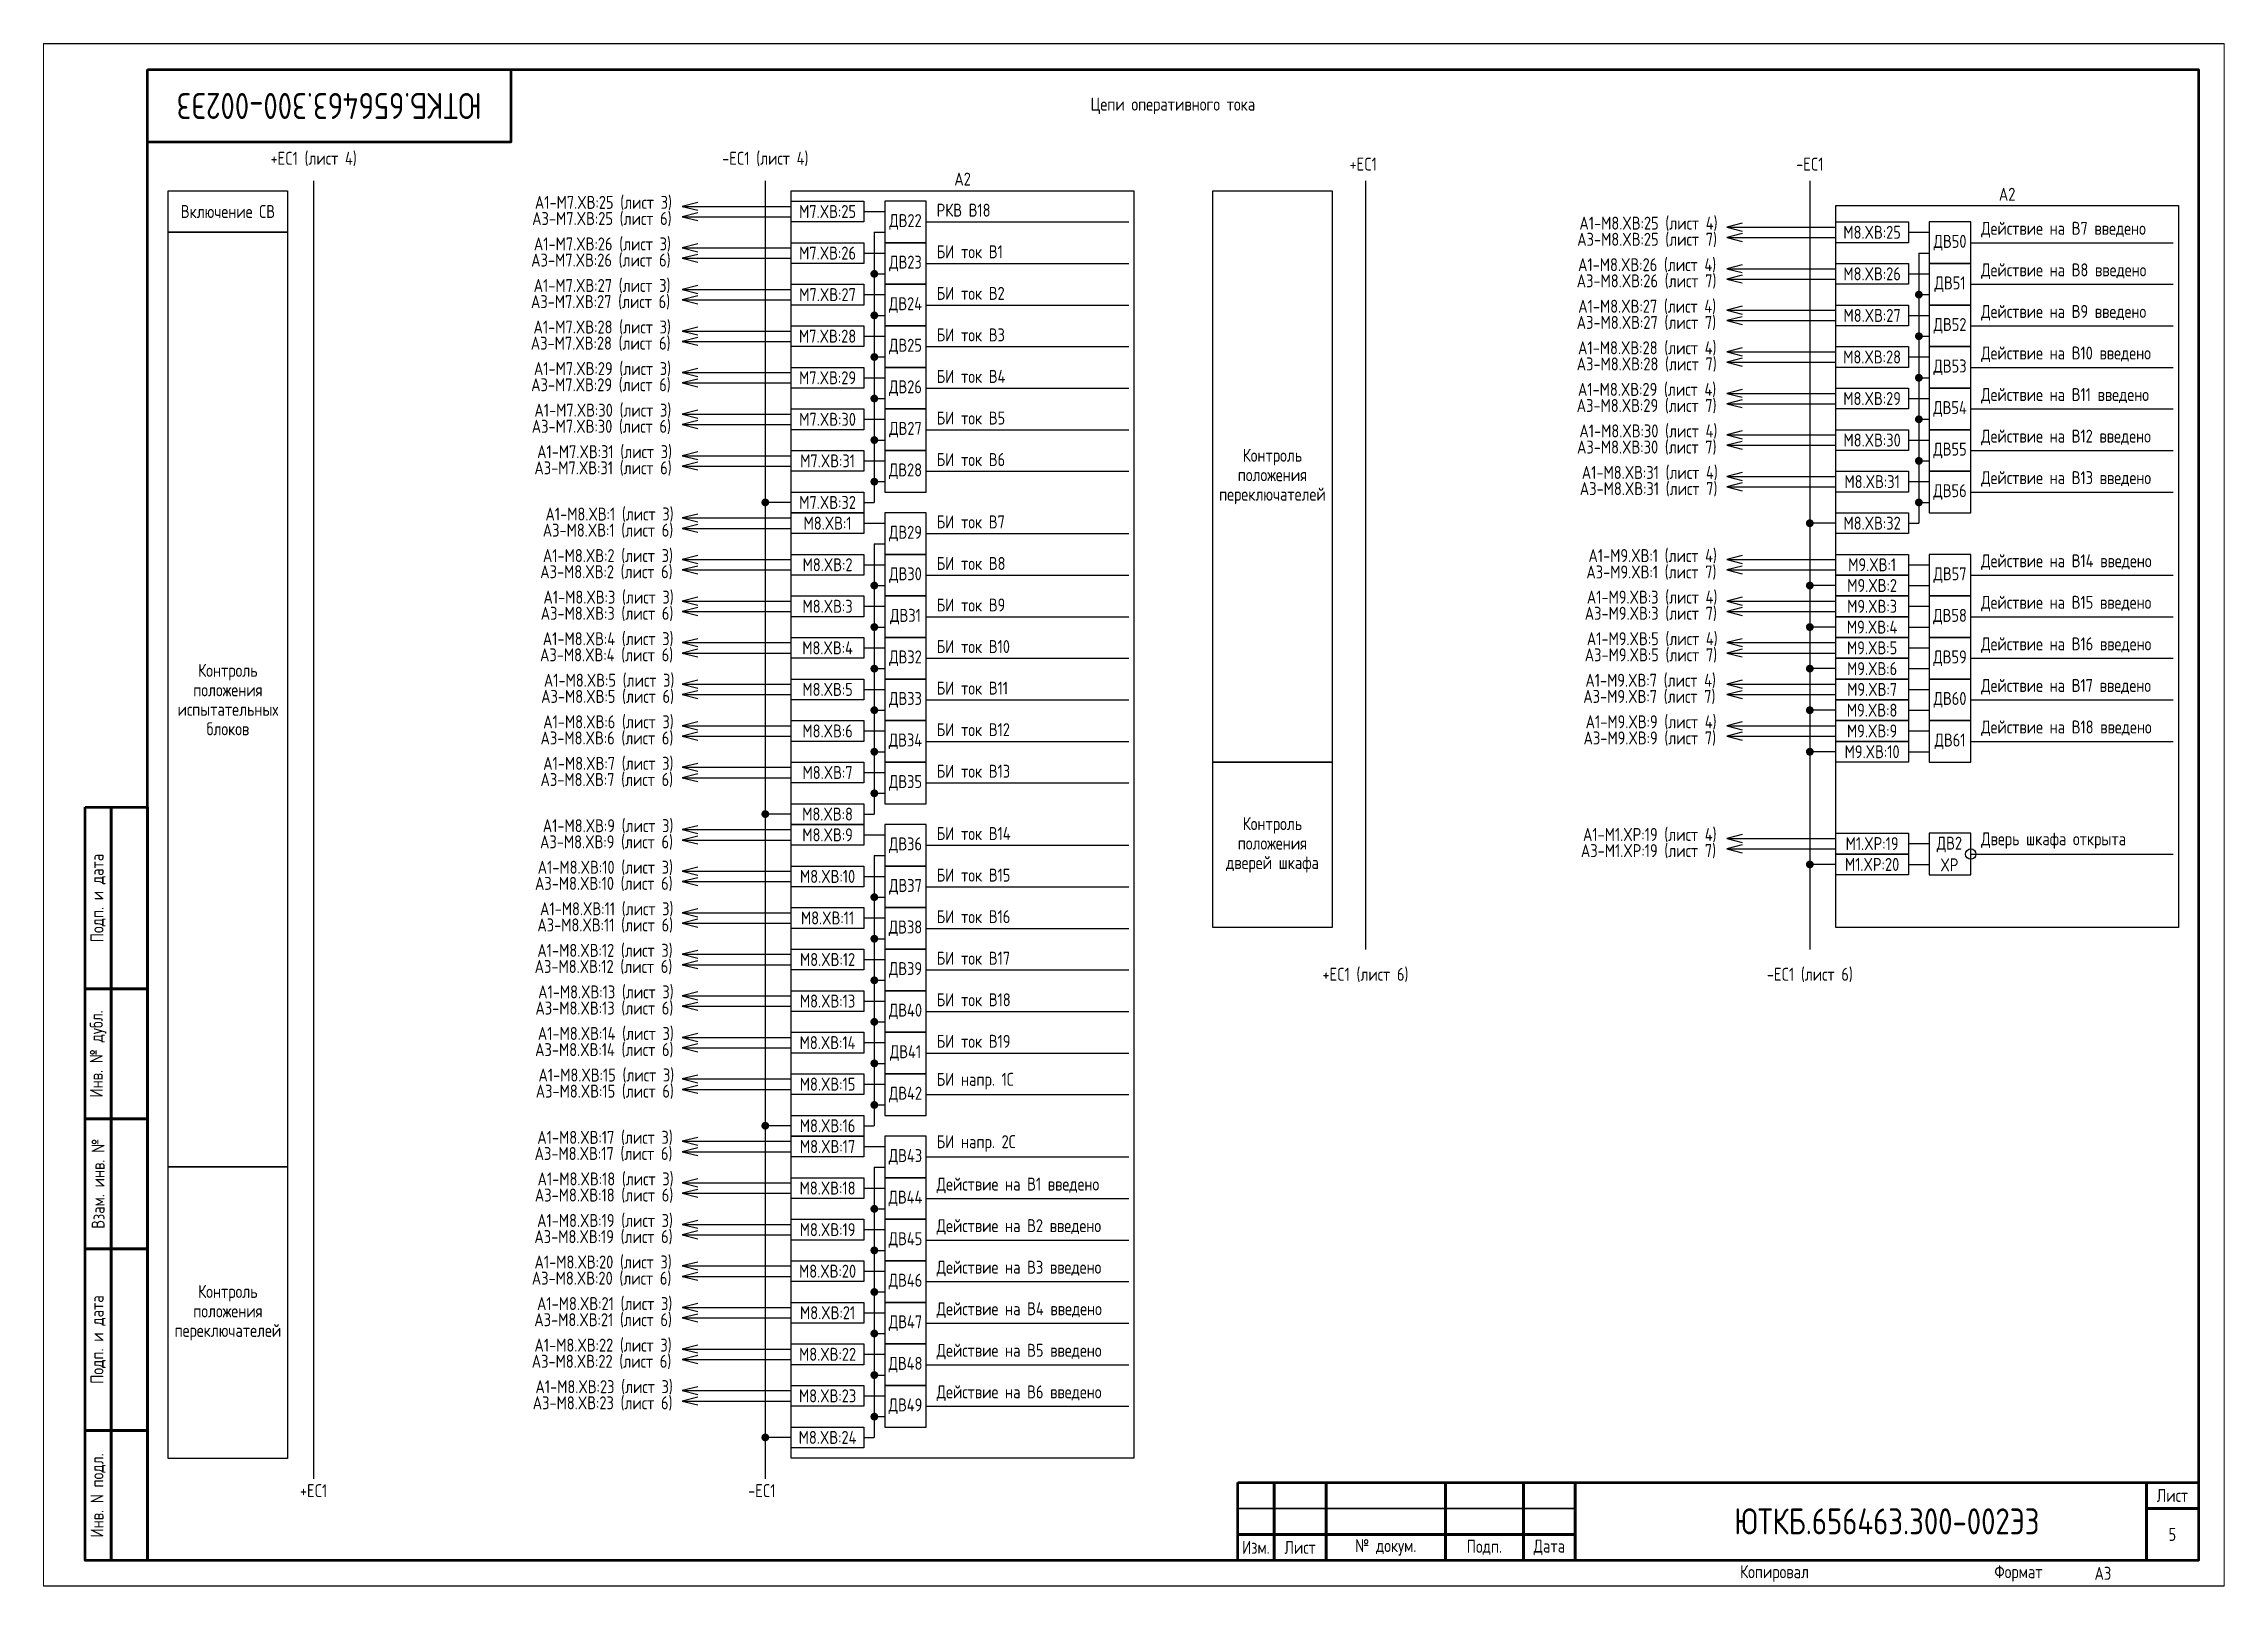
# Paper-space layout 'Лист5' of a CAD drawing. Header units: millimetres, sheet in inches. Extents: x 108.4 to 118.5, y 94.4 to 101.5.
# The model-space entities are those that its viewports show. They can reach past a viewport. Long polylines and large blocks are cut down to what shows.
import ezdxf

# ---------------------------------------------------------------- set-up
doc = ezdxf.new("R2010")
doc.units = ezdxf.units.MM
doc.styles.add('Gost_type_A', font='GOST_A.TTF')

psp = doc.layouts.new('Лист5')

msp = doc.modelspace()

# ---------------------------------------------------------------- texts
at = {"insert": (1735, 285), "char_height": 5, "width": 70, "attachment_point": 5, "rotation": 180, "style": 'Gost_type_A'}
msp.add_mtext('ЮТКБ.656463.300-002Э3', dxfattribs=at)
at = {"char_height": 2.5, "style": 'Gost_type_A'}
for s, insert, width, attachment_point, line_spacing_factor in [('Цепи оперативного тока', (1897.5, 285), 395, 5, 0.9), ('A2', (1857, 269.67), 66, 8, 0.9), ('A2', (2058.17, 266.74), 66, 8, 0.9), ('Включение СВ', (1715.5, 264.67), 23, 5, 0.9), ('A3-M7.XВ:25 (лист 6)', (1774.1, 263.2), 31, 4, 0.8), ('A1-M7.XВ:25 (лист 3)', (1774.62, 266.31), 31, 4, 0.8), ('A3-M8.XВ:25 (лист 7)', (1975.37, 259.2), 31, 4, 0.8), ('A1-M8.XВ:25 (лист 4)', (1975.79, 262.31), 31, 4, 0.8), ('A3-M7.XВ:26 (лист 6)', (1773.91, 255.2), 31, 4, 0.8), ('A1-M7.XВ:26 (лист 3)', (1774.43, 258.31), 31, 4, 0.8), ('A3-M8.XВ:26 (лист 7)', (1975.27, 251.2), 31, 4, 0.8), ('A1-M8.XВ:26 (лист 4)', (1975.53, 254.31), 31, 4, 0.8), ('A3-M7.XВ:27 (лист 6)', (1773.87, 247.2), 31, 4, 0.8), ('A1-M7.XВ:27 (лист 3)', (1774.39, 250.31), 31, 4, 0.8), ('A1-M8.XВ:27 (лист 4)', (1975.57, 246.31), 31, 4, 0.8), ('A1-M7.XВ:28 (лист 3)', (1774.36, 242.31), 31, 4, 0.8), ('A3-M8.XВ:27 (лист 7)', (1975.27, 243.2), 31, 4, 0.8), ('A3-M7.XВ:28 (лист 6)', (1773.84, 239.2), 31, 4, 0.8), ('A1-M8.XВ:28 (лист 4)', (1975.53, 238.31), 31, 4, 0.8), ('A1-M7.XВ:29 (лист 3)', (1774.43, 234.31), 31, 4, 0.8), ('A3-M8.XВ:28 (лист 7)', (1975.27, 235.2), 31, 4, 0.8), ('A3-M7.XВ:29 (лист 6)', (1773.91, 231.2), 31, 4, 0.8), ('A1-M8.XВ:29 (лист 4)', (1975.51, 230.31), 31, 4, 0.8), ('A1-M7.XВ:30 (лист 3)', (1774.53, 226.31), 31, 4, 0.8), ('A3-M8.XВ:29 (лист 7)', (1975.27, 227.2), 31, 4, 0.8), ('A3-M7.XВ:30 (лист 6)', (1774.02, 223.2), 31, 4, 0.8), ('A1-M8.XВ:30 (лист 4)', (1975.79, 222.31), 31, 4, 0.8), ('A1-M7.XВ:31 (лист 3)', (1775.05, 218.31), 31, 4, 0.8), ('Контроль положения\\Pпереключателей', (1916.67, 213.66), 23, 5, 0.9), ('A3-M8.XВ:30 (лист 7)', (1975.33, 219.2), 31, 4, 0.8), ('A3-M7.XВ:31 (лист 6)', (1774.53, 215.2), 31, 4, 0.8), ('A1-M8.XВ:31 (лист 4)', (1976.25, 214.31), 31, 4, 0.8), ('A3-M8.XВ:31 (лист 7)', (1975.87, 211.2), 31, 4, 0.8), ('A1-M8.XВ:1 (лист 3)', (1776.66, 206.31), 31, 4, 0.8), ('A3-M8.XВ:1 (лист 6)', (1776.14, 203.2), 31, 4, 0.8), ('A1-M8.XВ:2 (лист 3)', (1776.17, 198.31), 31, 4, 0.8), ('A1-M9.XВ:1 (лист 4)', (1977.53, 198.31), 31, 4, 0.8), ('A3-M8.XВ:2 (лист 6)', (1775.65, 195.2), 31, 4, 0.8), ('A3-M9.XВ:1 (лист 7)', (1977.13, 195.15), 31, 4, 0.8), ('A1-M8.XВ:3 (лист 3)', (1776.27, 190.31), 31, 4, 0.8), ('A1-M9.XВ:3 (лист 4)', (1977.22, 190.31), 31, 4, 0.8), ('A3-M8.XВ:3 (лист 6)', (1775.75, 187.2), 31, 4, 0.8), ('A3-M9.XВ:3 (лист 7)', (1976.82, 187.2), 31, 4, 0.8), ('A3-M8.XВ:4 (лист 6)', (1775.62, 179.2), 31, 4, 0.8), ('A1-M8.XВ:4 (лист 3)', (1776.14, 182.31), 31, 4, 0.8), ('A3-M9.XВ:5 (лист 7)', (1976.82, 179.2), 31, 4, 0.8), ('A1-M9.XВ:5 (лист 4)', (1977.22, 182.31), 31, 4, 0.8), ('Контроль положения\\Pиспытательных блоков', (1715.5, 170.71), 23, 5, 0.9), ('A3-M8.XВ:5 (лист 6)', (1775.83, 171.2), 31, 4, 0.8), ('A1-M8.XВ:5 (лист 3)', (1776.35, 174.31), 31, 4, 0.8), ('A3-M9.XВ:7 (лист 7)', (1976.54, 171.2), 31, 4, 0.8), ('A1-M9.XВ:7 (лист 4)', (1976.94, 174.31), 31, 4, 0.8), ('A3-M8.XВ:6 (лист 6)', (1775.71, 163.2), 31, 4, 0.8), ('A1-M8.XВ:6 (лист 3)', (1776.23, 166.31), 31, 4, 0.8), ('A3-M9.XВ:9 (лист 7)', (1976.59, 163.2), 31, 4, 0.8), ('A1-M9.XВ:9 (лист 4)', (1976.99, 166.31), 31, 4, 0.8), ('A1-M8.XВ:7 (лист 3)', (1776.23, 158.31), 31, 4, 0.8), ('A3-M8.XВ:7 (лист 6)', (1775.71, 155.2), 31, 4, 0.8), ('A1-M8.XВ:9 (лист 3)', (1776.14, 146.31), 31, 4, 0.8), ('Контроль положения\\Pдверей шкафа', (1916.67, 142.74), 23, 5, 0.9), ('A3-M8.XВ:9 (лист 6)', (1775.62, 143.2), 31, 4, 0.8), ('A3-M1.XP:19 (лист 7)', (1976.08, 141.51), 31, 4, 0.8), ('A1-M1.XP:19 (лист 4)', (1976.48, 144.62), 31, 4, 0.8), ('A1-M8.XВ:10 (лист 3)', (1775.16, 138.31), 31, 4, 0.8), ('A3-M8.XВ:10 (лист 6)', (1774.64, 135.2), 31, 4, 0.8), ('A1-M8.XВ:11 (лист 3)', (1775.62, 130.31), 31, 4, 0.8), ('A3-M8.XВ:11 (лист 6)', (1775.1, 127.2), 31, 4, 0.8), ('A1-M8.XВ:12 (лист 3)', (1775.1, 122.31), 31, 4, 0.8), ('A3-M8.XВ:12 (лист 6)', (1774.58, 119.2), 31, 4, 0.8), ('A1-M8.XВ:13 (лист 3)', (1775.25, 114.31), 31, 4, 0.8), ('A3-M8.XВ:13 (лист 6)', (1774.73, 111.2), 31, 4, 0.8), ('A1-M8.XВ:14 (лист 3)', (1775.19, 106.31), 31, 4, 0.8), ('A3-M8.XВ:14 (лист 6)', (1774.67, 103.2), 31, 4, 0.8), ('A3-M8.XВ:15 (лист 6)', (1774.79, 95.2), 31, 4, 0.8), ('A1-M8.XВ:15 (лист 3)', (1775.31, 98.31), 31, 4, 0.8), ('A3-M8.XВ:17 (лист 6)', (1774.57, 83.2), 31, 4, 0.8), ('A1-M8.XВ:17 (лист 3)', (1775.09, 86.31), 31, 4, 0.8), ('A1-M8.XВ:18 (лист 3)', (1775.14, 78.31), 31, 4, 0.8), ('A3-M8.XВ:18 (лист 6)', (1774.62, 75.2), 31, 4, 0.8), ('A1-M8.XВ:19 (лист 3)', (1775.05, 70.31), 31, 4, 0.8), ('A3-M8.XВ:19 (лист 6)', (1774.53, 67.2), 31, 4, 0.8), ('A1-M8.XВ:20 (лист 3)', (1774.55, 62.31), 31, 4, 0.8), ('A3-M8.XВ:20 (лист 6)', (1774.03, 59.2), 31, 4, 0.8), ('Контроль положения\\Pпереключателей', (1715.5, 52.68), 23, 5, 0.9), ('A1-M8.XВ:21 (лист 3)', (1775.03, 54.31), 31, 4, 0.8), ('A3-M8.XВ:21 (лист 6)', (1774.51, 51.2), 31, 4, 0.8), ('A1-M8.XВ:22 (лист 3)', (1774.54, 46.31), 31, 4, 0.8), ('A3-M8.XВ:22 (лист 6)', (1774.02, 43.2), 31, 4, 0.8), ('A1-M8.XВ:23 (лист 3)', (1774.73, 38.31), 31, 4, 0.8), ('A3-M8.XВ:23 (лист 6)', (1774.21, 35.2), 31, 4, 0.8)]:
    msp.add_mtext(s, dxfattribs=dict(at, insert=insert, width=width, attachment_point=attachment_point, line_spacing_factor=line_spacing_factor))
at = {"style": 'Gost_type_A'}
for s, insert, char_height, width, attachment_point in [('+EC1 (лист 4)', (1732.01, 273.42), 2.5, 20, 8), ('-EC1 (лист 4)', (1819, 273.42), 2.5, 20, 8), ('+EC1 ', (1934.15, 272.55), 2.5, 20, 8), ('-EC1', (2020.17, 272.55), 2.5, 20, 8), ('M7.XВ:25', (1831, 264.67), 2.5, 14, 5), ('РКВ В18', (1852, 263.67), 2.5, 27.8465, 7), ('ДВ22', (1846, 262.67), 2.5, 7.9998, 5), ('M8.XВ:25', (2032.17, 260.67), 2.5, 14, 5), ('Действие на В7 введено', (2053.17, 259.67), 2.5, 31.2976, 7), ('M7.XВ:26', (1831, 256.67), 2.5, 14, 5), ('БИ ток В1', (1852, 255.67), 2.5, 27.8465, 7), ('ДВ50', (2047.17, 258.67), 2.5, 7.9998, 5), ('ДВ23', (1846, 254.67), 2.5, 7.9998, 5), ('M8.XВ:26', (2032.17, 252.67), 2.5, 14, 5), ('ДВ51', (2047.17, 250.67), 2.5, 7.9998, 5), ('Действие на В8 введено', (2053.17, 251.67), 2.5, 32.6336, 7), ('M7.XВ:27', (1831, 248.67), 2.5, 14, 5), ('ДВ24', (1846, 246.67), 2.5, 7.9998, 5), ('БИ ток В2', (1852, 247.67), 2.5, 35.933, 7), ('M8.XВ:27', (2032.17, 244.67), 2.5, 14, 5), ('ДВ52', (2047.17, 242.67), 2.5, 7.9998, 5), ('Действие на В9 введено', (2053.17, 243.67), 2.5, 35.933, 7), ('M7.XВ:28', (1831, 240.67), 2.5, 14, 5), ('ДВ25', (1846, 238.67), 2.5, 7.9998, 5), ('БИ ток В3', (1852, 239.67), 2.5, 41.868, 7), ('M8.XВ:28', (2032.17, 236.67), 2.5, 14, 5), ('ДВ53', (2047.17, 234.67), 2.5, 7.9998, 5), ('Действие на В10 введено', (2053.17, 235.67), 2.5, 41.868, 7), ('M7.XВ:29', (1831, 232.67), 2.5, 14, 5), ('ДВ26', (1846, 230.67), 2.5, 7.9998, 5), ('БИ ток В4', (1852, 231.67), 2.5, 42.9636, 7), ('M8.XВ:29', (2032.17, 228.67), 2.5, 14, 5), ('ДВ54', (2047.17, 226.67), 2.5, 7.9998, 5), ('Действие на В11 введено', (2053.17, 227.67), 2.5, 42.9636, 7), ('M7.XВ:30', (1831, 224.67), 2.5, 14, 5), ('ДВ27', (1846, 222.67), 2.5, 7.9998, 5), ('БИ ток В5', (1852, 223.67), 2.5, 40.0707, 7), ('Действие на В12 введено', (2053.17, 219.67), 2.5, 40.0707, 7), ('M8.XВ:30', (2032.17, 220.67), 2.5, 14, 5), ('ДВ55', (2047.17, 218.67), 2.5, 7.9998, 5), ('M7.XВ:31', (1831, 216.67), 2.5, 14, 5), ('ДВ28', (1846, 214.67), 2.5, 7.9998, 5), ('БИ ток В6', (1852, 215.67), 2.5, 38, 7), ('Действие на В13 введено', (2053.17, 211.67), 2.5, 38, 7), ('M8.XВ:31', (2032.17, 212.67), 2.5, 14, 5), ('ДВ56', (2047.17, 210.67), 2.5, 7.9998, 5), ('M7.XВ:32', (1831, 208.67), 2.5, 14, 5), ('M8.XВ:1', (1831, 204.67), 2.5, 14, 5), ('БИ ток В7', (1852, 203.67), 2.5, 29.668, 7), ('M8.XВ:32', (2032.17, 204.67), 2.5, 14, 5), ('ДВ29', (1846, 202.67), 2.5, 7.9998, 5), ('M8.XВ:2', (1831, 196.67), 2.5, 14, 5), ('БИ ток В8', (1852, 195.67), 2.5, 30.6324, 7), ('M9.XВ:1', (2032.17, 196.67), 2.5, 14, 5), ('Действие на В14 введено', (2053.17, 195.67), 2.5, 34.2797, 7), ('ДВ30', (1846, 194.67), 2.5, 7.9998, 5), ('M9.XВ:2', (2032.17, 192.67), 2.5, 14, 5), ('ДВ57', (2047.17, 194.67), 2.5, 7.9998, 5), ('M8.XВ:3', (1831, 188.67), 2.5, 14, 5), ('БИ ток В9', (1852, 187.67), 2.5, 30.6324, 7), ('M9.XВ:3', (2032.17, 188.67), 2.5, 14, 5), ('Действие на В15 введено', (2053.17, 187.67), 2.5, 32.9382, 7), ('ДВ31', (1846, 186.67), 2.5, 7.9998, 5), ('M9.XВ:4', (2032.17, 184.67), 2.5, 14, 5), ('ДВ58', (2047.17, 186.67), 2.5, 7.9998, 5), ('M8.XВ:4', (1831, 180.67), 2.5, 14, 5), ('БИ ток В10', (1852, 179.67), 2.5, 27.8465, 7), ('M9.XВ:5', (2032.17, 180.67), 2.5, 14, 5), ('Действие на В16 введено', (2053.17, 179.67), 2.5, 38.1264, 7), ('ДВ32', (1846, 178.67), 2.5, 7.9998, 5), ('M9.XВ:6', (2032.17, 176.67), 2.5, 14, 5), ('ДВ59', (2047.17, 178.67), 2.5, 7.9998, 5), ('M8.XВ:5', (1831, 172.67), 2.5, 14, 5), ('БИ ток В11', (1852, 171.67), 2.5, 27.8465, 7), ('M9.XВ:7', (2032.17, 172.67), 2.5, 14, 5), ('Действие на В17 введено', (2053.17, 171.67), 2.5, 35.4558, 7), ('ДВ33', (1846, 170.67), 2.5, 7.9998, 5), ('M9.XВ:8', (2032.17, 168.67), 2.5, 14, 5), ('ДВ60', (2047.17, 170.67), 2.5, 7.9998, 5), ('M8.XВ:6', (1831, 164.67), 2.5, 14, 5), ('ДВ34', (1846, 162.67), 2.5, 7.9998, 5), ('БИ ток В12', (1852, 163.67), 2.5, 27.8465, 7), ('M9.XВ:9', (2032.17, 164.67), 2.5, 14, 5), ('ДВ61', (2047.17, 162.67), 2.5, 7.9998, 5), ('Действие на В18 введено', (2053.17, 163.67), 2.5, 35.6864, 7), ('M9.XВ:10', (2032.17, 160.67), 2.5, 14, 5), ('M8.XВ:7', (1831, 156.67), 2.5, 14, 5), ('ДВ35', (1846, 154.67), 2.5, 7.9998, 5), ('БИ ток В13', (1852, 155.67), 2.5, 33.5921, 7), ('M8.XВ:8', (1831, 148.67), 2.5, 14, 5), ('M8.XВ:9', (1831, 144.67), 2.5, 14, 5), ('ДВ36', (1846, 142.67), 2.5, 7.9998, 5), ('БИ ток В14', (1852, 143.67), 2.5, 27.8465, 7), ('M1.XP:19', (2032.17, 142.98), 2.5, 14, 5), ('ДВ2 XP', (2047.05, 140.98), 2.5, 7.7588, 5), ('Дверь шкафа открыта', (2053.17, 141.98), 2.5, 37, 7), ('M1.XP:20', (2032.17, 138.98), 2.5, 14, 5), ('M8.XВ:10', (1831, 136.67), 2.5, 14, 5), ('ДВ37', (1846, 134.67), 2.5, 7.9998, 5), ('БИ ток В15', (1852, 135.67), 2.5, 39.1584, 7), ('M8.XВ:11', (1831, 128.67), 2.5, 14, 5), ('ДВ38', (1846, 126.67), 2.5, 7.9998, 5), ('\\pxt5;БИ ток В16', (1852, 127.67), 2.5, 27.8465, 7), ('M8.XВ:12', (1831, 120.67), 2.5, 14, 5), ('БИ ток В17', (1852, 119.67), 2.5, 36.4793, 7), ('ДВ39', (1846, 118.67), 2.5, 7.9998, 5), ('+EC1 (лист 6)', (1934.58, 119.08), 2.5, 20, 2), ('-EC1 (лист 6)', (2020.17, 119.08), 2.5, 20, 2), ('M8.XВ:13', (1831, 112.67), 2.5, 14, 5), ('\\pxt4;БИ ток В18', (1852, 111.67), 2.5, 27.8465, 7), ('ДВ40', (1846, 110.67), 2.5, 7.9998, 5), ('M8.XВ:14', (1831, 104.67), 2.5, 14, 5), ('БИ ток В19', (1852, 103.67), 2.5, 35.3878, 7), ('ДВ41', (1846, 102.67), 2.5, 7.9998, 5), ('M8.XВ:15', (1831, 96.67), 2.5, 14, 5), ('БИ напр. 1С', (1852, 95.67), 2.5, 27.8465, 7), ('ДВ42', (1846, 94.67), 2.5, 7.9998, 5), ('M8.XВ:16', (1831, 88.67), 2.5, 14, 5), ('M8.XВ:17', (1831, 84.67), 2.5, 14, 5), ('ДВ43', (1846, 82.67), 2.5, 7.9998, 5), ('БИ напр. 2С', (1852, 83.67), 2.5, 35.7119, 7), ('M8.XВ:18', (1831, 76.67), 2.5, 14, 5), ('ДВ44', (1846, 74.67), 2.5, 7.9998, 5), ('Действие на В1 введено', (1852, 75.67), 2.5, 41.1416, 7), ('M8.XВ:19', (1831, 68.67), 2.5, 14, 5), ('ДВ45', (1846, 66.67), 2.5, 7.9998, 5), ('Действие на В2 введено', (1852, 67.67), 2.5, 36.2619, 7), ('M8.XВ:20', (1831, 60.67), 2.5, 14, 5), ('ДВ46', (1846, 58.67), 2.5, 7.9998, 5), ('Действие на В3 введено', (1852, 59.67), 2.5, 34.3795, 7), ('Действие на В4 введено', (1852, 51.67), 2.5, 33.4848, 7), ('M8.XВ:21', (1831, 52.67), 2.5, 14, 5), ('ДВ47', (1846, 50.67), 2.5, 7.9998, 5), ('Действие на В5 введено', (1852, 43.67), 2.5, 35.3544, 7), ('M8.XВ:22', (1831, 44.67), 2.5, 14, 5), ('ДВ48', (1846, 42.67), 2.5, 7.9998, 5), ('M8.XВ:23', (1831, 36.67), 2.5, 14, 5), ('Действие на В6 введено', (1852, 35.67), 2.5, 38.1443, 7), ('ДВ49', (1846, 34.67), 2.5, 7.9998, 5), ('M8.XВ:24', (1831, 28.67), 2.5, 14, 5), ('+EC1', (1732.01, 19.67), 2.5, 20, 2), ('-EC1', (1818.33, 19.67), 2.5, 20, 2), ('ЮТКБ.656463.300-002Э3', (2035, 12.5), 5, 120, 5), ('5', (2090, 10), 2.5, 10, 5), ('A3', (2075, 2.5), 2.5, 20, 4)]:
    msp.add_mtext(s, dxfattribs=dict(at, insert=insert, char_height=char_height, width=width, attachment_point=attachment_point))

# ---------------------------------------------------------------- blocks, each defined once
blk = doc.blocks.new('Формат_А3')
blk.add_lwpolyline([(-420, 297), (0, 297), (0, 0), (-420, 0)], close=True)
at = {"lineweight": 50}
blk.add_lwpolyline([(-400, 292), (-5, 292), (-5, 5), (-400, 5)], close=True, dxfattribs=at)
blk = doc.blocks.new('Штамп левый нижний')
at = {"lineweight": 50}
for points in [[(-12, 145), (-7, 145), (-7, 110), (-12, 110)], [(-7, 145), (0, 145), (0, 110), (-7, 110)], [(-12, 110), (-7, 110), (-7, 85), (-12, 85)], [(-7, 110), (0, 110), (0, 85), (-7, 85)], [(-12, 85), (-7, 85), (-7, 60), (-12, 60)], [(-7, 85), (0, 85), (0, 60), (-7, 60)], [(-12, 60), (-7, 60), (-7, 25), (-12, 25)], [(-7, 60), (0, 60), (0, 25), (-7, 25)], [(-12, 25), (-7, 25), (-7, 0), (-12, 0)], [(-7, 25), (0, 25), (0, 0), (-7, 0)]]:
    blk.add_lwpolyline(points, close=True, dxfattribs=at)
at = {"char_height": 2.5, "attachment_point": 5, "rotation": 90, "style": 'Gost_type_A'}
for s, insert, width in [('Подп. и дата', (-9.5, 127.5), 35), ('Инв. № дубл.', (-9.5, 97.5), 25), ('Взам. инв. №', (-9.5, 72.5), 25), ('Подп. и дата', (-9.5, 42.5), 35), ('Инв. N подл.', (-9.5, 12.5), 25)]:
    blk.add_mtext(s, dxfattribs=dict(at, insert=insert, width=width))
blk = doc.blocks.new('Штамп малый нижний')
at = {"lineweight": 50}
for points in [[(-185, 15), (-178, 15), (-178, 5), (-185, 5)], [(-178, 15), (-168, 15), (-168, 5), (-178, 5)], [(-168, 15), (-145, 15), (-145, 5), (-168, 5)], [(-145, 15), (-130, 15), (-130, 5), (-145, 5)], [(-130, 15), (-120, 15), (-120, 5), (-130, 5)], [(-120, 15), (-10, 15), (-10, 0), (-120, 0)], [(-10, 15), (0, 15), (0, 10), (-10, 10)], [(-10, 10), (0, 10), (0, 0), (-10, 0)], [(-185, 5), (-178, 5), (-178, 0), (-185, 0)], [(-178, 5), (-168, 5), (-168, 0), (-178, 0)], [(-168, 5), (-145, 5), (-145, 0), (-168, 0)], [(-145, 5), (-130, 5), (-130, 0), (-145, 0)], [(-130, 5), (-120, 5), (-120, 0), (-130, 0)]]:
    blk.add_lwpolyline(points, close=True, dxfattribs=at)
for points in [[(-185, 15), (-178, 15), (-178, 10), (-185, 10)], [(-178, 15), (-168, 15), (-168, 10), (-178, 10)], [(-168, 15), (-145, 15), (-145, 10), (-168, 10)], [(-145, 15), (-130, 15), (-130, 10), (-145, 10)], [(-130, 15), (-120, 15), (-120, 10), (-130, 10)], [(-185, 10), (-178, 10), (-178, 5), (-185, 5)], [(-178, 10), (-168, 10), (-168, 5), (-178, 5)], [(-168, 10), (-145, 10), (-145, 5), (-168, 5)], [(-145, 10), (-130, 10), (-130, 5), (-145, 5)], [(-130, 10), (-120, 10), (-120, 5), (-130, 5)]]:
    blk.add_lwpolyline(points, close=True)
at = {"char_height": 2.5, "style": 'Gost_type_A'}
for s, insert, width, attachment_point in [('Лист', (-5, 12.5), 10, 5), ('Изм.', (-181.5, 2.5), 7, 5), ('Лист', (-173, 2.5), 10, 5), ('№ докум.', (-156.5, 2.5), 23, 5), ('Подп.', (-137.5, 2.5), 15, 5), ('Дата', (-125, 2.5), 10, 5), ('Копировал', (-75, -2.53), 13.1202, 6), ('Формат', (-30, -2.53), 13.1202, 6)]:
    blk.add_mtext(s, dxfattribs=dict(at, insert=insert, width=width, attachment_point=attachment_point))
blk = doc.blocks.new('Штамп угловой верхний')
at = {"lineweight": 50}
blk.add_lwpolyline([(0, 0), (70, 0), (70, -14), (0, -14)], close=True, dxfattribs=at)
blk = doc.blocks.new('POINT')
at = {"const_width": 0.75}
blk.add_lwpolyline([(-0.375, 0, 1), (0.375, 0, 1)], format="xyb", close=True, dxfattribs=at)

# ---------------------------------------------------------------- linework, layer by layer
for p, q in [((1732.01, 270.61), (1732.01, 20.67)), ((1819, 270.61), (1819, 20.67)), ((1934.58, 270.61), (1934.58, 122.62)), ((2020.17, 270.61), (2020.17, 122.62)), ((1803, 265.67), (1824, 265.67)), ((1838, 264.67), (1842, 264.67)), ((1803, 263.67), (1824, 263.67)), ((1840, 260.67), (1842, 260.67)), ((1840, 260.67), (1840, 208.67)), ((1850, 262.67), (1889, 262.67)), ((2004.17, 261.67), (2025.17, 261.67)), ((2039.17, 260.67), (2043.17, 260.67)), ((1803, 257.67), (1824, 257.67)), ((1838, 256.67), (1842, 256.67)), ((2004.17, 259.67), (2025.17, 259.67)), ((2041.17, 256.67), (2043.17, 256.67)), ((2041.17, 256.67), (2041.17, 204.67)), ((2051.17, 258.67), (2090.17, 258.67)), ((1803, 255.67), (1824, 255.67)), ((1840, 252.67), (1842, 252.67)), ((1850, 254.67), (1889, 254.67)), ((2004.17, 253.67), (2025.17, 253.67)), ((2039.17, 252.67), (2043.17, 252.67)), ((1803, 249.67), (1824, 249.67)), ((1838, 248.67), (1842, 248.67)), ((2004.17, 251.67), (2025.17, 251.67)), ((2041.17, 248.67), (2043.17, 248.67)), ((2051.17, 250.67), (2090.17, 250.67)), ((1803, 247.67), (1824, 247.67)), ((1840, 244.67), (1842, 244.67)), ((1850, 246.67), (1889, 246.67)), ((2004.17, 245.67), (2025.17, 245.67)), ((2004.17, 243.67), (2025.17, 243.67)), ((2039.17, 244.67), (2043.17, 244.67)), ((1803, 241.67), (1824, 241.67)), ((1803, 239.67), (1824, 239.67)), ((1838, 240.67), (1842, 240.67)), ((2041.17, 240.67), (2043.17, 240.67)), ((2051.17, 242.67), (2090.17, 242.67)), ((1840, 236.67), (1842, 236.67)), ((1850, 238.67), (1889, 238.67)), ((2004.17, 237.67), (2025.17, 237.67)), ((2004.17, 235.67), (2025.17, 235.67)), ((2039.17, 236.67), (2043.17, 236.67)), ((1803, 233.67), (1824, 233.67)), ((1803, 231.67), (1824, 231.67)), ((1838, 232.67), (1842, 232.67)), ((2041.17, 232.67), (2043.17, 232.67)), ((2051.17, 234.67), (2090.17, 234.67)), ((1840, 228.67), (1842, 228.67)), ((1850, 230.67), (1889, 230.67)), ((2004.17, 229.67), (2025.17, 229.67)), ((2004.17, 227.67), (2025.17, 227.67)), ((2039.17, 228.67), (2043.17, 228.67)), ((1803, 225.67), (1824, 225.67)), ((1803, 223.67), (1824, 223.67)), ((1838, 224.67), (1842, 224.67)), ((1850, 222.67), (1889, 222.67)), ((2041.17, 224.67), (2043.17, 224.67)), ((2051.17, 226.67), (2090.17, 226.67)), ((1840, 220.67), (1842, 220.67)), ((2004.17, 221.67), (2025.17, 221.67)), ((2004.17, 219.67), (2025.17, 219.67)), ((2039.17, 220.67), (2043.17, 220.67)), ((2051.17, 218.67), (2090.17, 218.67)), ((1803, 217.67), (1824, 217.67)), ((1803, 215.67), (1824, 215.67)), ((1838, 216.67), (1842, 216.67)), ((1850, 214.67), (1889, 214.67)), ((2041.17, 216.67), (2043.17, 216.67)), ((1840, 212.67), (1842, 212.67)), ((2004.17, 213.67), (2025.17, 213.67)), ((2004.17, 211.67), (2025.17, 211.67)), ((2039.17, 212.67), (2043.17, 212.67)), ((2051.17, 210.67), (2090.17, 210.67)), ((1824, 208.67), (1819, 208.67)), ((1838, 208.67), (1840, 208.67)), ((2041.17, 208.67), (2043.17, 208.67)), ((1803, 205.67), (1824, 205.67)), ((1803, 203.67), (1824, 203.67)), ((1838, 204.67), (1842, 204.67)), ((1850, 202.67), (1889, 202.67)), ((2025.17, 204.67), (2020.17, 204.67)), ((2039.17, 204.67), (2041.17, 204.67)), ((1803, 197.67), (1824, 197.67)), ((1840, 200.67), (1842, 200.67)), ((1840, 200.67), (1840, 148.67)), ((2004.17, 197.67), (2025.17, 197.67)), ((1803, 195.67), (1824, 195.67)), ((1838, 196.67), (1842, 196.67)), ((1850, 194.67), (1889, 194.67)), ((2004.17, 195.67), (2025.17, 195.67)), ((2039.17, 196.67), (2043.17, 196.67)), ((2051.17, 194.67), (2090.17, 194.67)), ((1803, 189.67), (1824, 189.67)), ((1840, 192.67), (1842, 192.67)), ((2004.17, 189.67), (2025.17, 189.67)), ((2025.17, 192.67), (2020.17, 192.67)), ((2039.17, 192.67), (2043.17, 192.67)), ((1803, 187.67), (1824, 187.67)), ((1838, 188.67), (1842, 188.67)), ((1850, 186.67), (1889, 186.67)), ((2004.17, 187.67), (2025.17, 187.67)), ((2039.17, 188.67), (2043.17, 188.67)), ((2051.17, 186.67), (2090.17, 186.67)), ((1803, 181.67), (1824, 181.67)), ((1838, 180.67), (1842, 180.67)), ((1840, 184.67), (1842, 184.67)), ((2004.17, 181.67), (2025.17, 181.67)), ((2025.17, 184.67), (2020.17, 184.67)), ((2039.17, 184.67), (2043.17, 184.67)), ((2039.17, 180.67), (2043.17, 180.67)), ((1803, 179.67), (1824, 179.67)), ((1840, 176.67), (1842, 176.67)), ((1850, 178.67), (1889, 178.67)), ((2004.17, 179.67), (2025.17, 179.67)), ((2025.17, 176.67), (2020.17, 176.67)), ((2039.17, 176.67), (2043.17, 176.67)), ((2051.17, 178.67), (2090.17, 178.67)), ((1803, 173.67), (1824, 173.67)), ((1838, 172.67), (1842, 172.67)), ((2004.17, 173.67), (2025.17, 173.67)), ((2039.17, 172.67), (2043.17, 172.67)), ((1803, 171.67), (1824, 171.67)), ((1840, 168.67), (1842, 168.67)), ((1850, 170.67), (1889, 170.67)), ((2004.17, 171.67), (2025.17, 171.67)), ((2025.17, 168.67), (2020.17, 168.67)), ((2039.17, 168.67), (2043.17, 168.67)), ((2051.17, 170.67), (2090.17, 170.67)), ((1803, 165.67), (1824, 165.67)), ((1838, 164.67), (1842, 164.67)), ((2004.17, 165.67), (2025.17, 165.67)), ((2039.17, 164.67), (2043.17, 164.67)), ((1803, 163.67), (1824, 163.67)), ((1840, 160.67), (1842, 160.67)), ((1850, 162.67), (1889, 162.67)), ((2004.17, 163.67), (2025.17, 163.67)), ((2025.17, 160.67), (2020.17, 160.67)), ((2039.17, 160.67), (2043.17, 160.67)), ((2051.17, 162.67), (2090.17, 162.67)), ((1803, 157.67), (1824, 157.67)), ((1803, 155.67), (1824, 155.67)), ((1838, 156.67), (1842, 156.67)), ((1840, 152.67), (1842, 152.67)), ((1850, 154.67), (1889, 154.67)), ((1824, 148.67), (1819, 148.67)), ((1838, 148.67), (1840, 148.67)), ((1803, 145.67), (1824, 145.67)), ((1803, 143.67), (1824, 143.67)), ((1838, 144.67), (1842, 144.67)), ((2004.17, 143.98), (2025.17, 143.98)), ((2039.17, 142.98), (2043.17, 142.98)), ((1840, 140.67), (1842, 140.67)), ((1840, 140.67), (1840, 88.67)), ((1850, 142.67), (1889, 142.67)), ((2004.17, 141.98), (2025.17, 141.98)), ((2025.17, 138.98), (2020.17, 138.98)), ((2039.17, 138.98), (2043.17, 138.98)), ((2051.17, 140.98), (2090.17, 140.98)), ((1803, 137.67), (1824, 137.67)), ((1803, 135.67), (1824, 135.67)), ((1838, 136.67), (1842, 136.67)), ((1850, 134.67), (1889, 134.67)), ((1840, 132.67), (1842, 132.67)), ((1803, 129.67), (1824, 129.67)), ((1803, 127.67), (1824, 127.67)), ((1838, 128.67), (1842, 128.67)), ((1850, 126.67), (1889, 126.67)), ((1840, 124.67), (1842, 124.67)), ((1803, 121.67), (1824, 121.67)), ((1803, 119.67), (1824, 119.67)), ((1838, 120.67), (1842, 120.67)), ((1850, 118.67), (1889, 118.67)), ((1803, 113.67), (1824, 113.67)), ((1840, 116.67), (1842, 116.67)), ((1803, 111.67), (1824, 111.67)), ((1838, 112.67), (1842, 112.67)), ((1850, 110.67), (1889, 110.67)), ((1803, 105.67), (1824, 105.67)), ((1840, 108.67), (1842, 108.67)), ((1803, 103.67), (1824, 103.67)), ((1838, 104.67), (1842, 104.67)), ((1850, 102.67), (1889, 102.67)), ((1803, 97.67), (1824, 97.67)), ((1838, 96.67), (1842, 96.67)), ((1840, 100.67), (1842, 100.67)), ((1803, 95.67), (1824, 95.67)), ((1840, 92.67), (1842, 92.67)), ((1850, 94.67), (1889, 94.67)), ((1824, 88.67), (1819, 88.67)), ((1838, 88.67), (1840, 88.67)), ((1803, 85.67), (1824, 85.67)), ((1838, 84.67), (1842, 84.67)), ((1803, 83.67), (1824, 83.67)), ((1840, 80.67), (1842, 80.67)), ((1840, 80.67), (1840, 28.67)), ((1850, 82.67), (1889, 82.67)), ((1803, 77.67), (1824, 77.67)), ((1803, 75.67), (1824, 75.67)), ((1838, 76.67), (1842, 76.67)), ((1840, 72.67), (1842, 72.67)), ((1850, 74.67), (1889, 74.67)), ((1803, 69.67), (1824, 69.67)), ((1803, 67.67), (1824, 67.67)), ((1838, 68.67), (1842, 68.67)), ((1840, 64.67), (1842, 64.67)), ((1850, 66.67), (1889, 66.67)), ((1803, 61.67), (1824, 61.67)), ((1803, 59.67), (1824, 59.67)), ((1838, 60.67), (1842, 60.67)), ((1840, 56.67), (1842, 56.67)), ((1850, 58.67), (1889, 58.67)), ((1803, 53.67), (1824, 53.67)), ((1803, 51.67), (1824, 51.67)), ((1838, 52.67), (1842, 52.67)), ((1850, 50.67), (1889, 50.67)), ((1840, 48.67), (1842, 48.67)), ((1803, 45.67), (1824, 45.67)), ((1803, 43.67), (1824, 43.67)), ((1838, 44.67), (1842, 44.67)), ((1850, 42.67), (1889, 42.67)), ((1840, 40.67), (1842, 40.67)), ((1803, 37.67), (1824, 37.67)), ((1803, 35.67), (1824, 35.67)), ((1838, 36.67), (1842, 36.67)), ((1850, 34.67), (1889, 34.67)), ((1840, 32.67), (1842, 32.67)), ((1824, 28.67), (1819, 28.67)), ((1838, 28.67), (1840, 28.67))]:
    msp.add_line(p, q)
for points in [[(1727, 260.67), (1704, 260.67), (1704, 268.67), (1727, 268.67)], [(1824, 268.67), (1890, 268.67), (1890, 24.67), (1824, 24.67)], [(1824, 266.67), (1838, 266.67), (1838, 262.67), (1824, 262.67)], [(1928.17, 158.65), (1905.17, 158.65), (1905.17, 268.67), (1928.17, 268.67)], [(2025.17, 265.8), (2091.17, 265.8), (2091.17, 126.85), (2025.17, 126.85)], [(1727, 80.76), (1704, 80.76), (1704, 260.67), (1727, 260.67)], [(2025.17, 262.67), (2039.17, 262.67), (2039.17, 258.67), (2025.17, 258.67)], [(1824, 258.67), (1838, 258.67), (1838, 254.67), (1824, 254.67)], [(2025.17, 254.67), (2039.17, 254.67), (2039.17, 250.67), (2025.17, 250.67)], [(1824, 250.67), (1838, 250.67), (1838, 246.67), (1824, 246.67)], [(2025.17, 246.67), (2039.17, 246.67), (2039.17, 242.67), (2025.17, 242.67)], [(1824, 242.67), (1838, 242.67), (1838, 238.67), (1824, 238.67)], [(2025.17, 238.67), (2039.17, 238.67), (2039.17, 234.67), (2025.17, 234.67)], [(1824, 234.67), (1838, 234.67), (1838, 230.67), (1824, 230.67)], [(2025.17, 230.67), (2039.17, 230.67), (2039.17, 226.67), (2025.17, 226.67)], [(1824, 226.67), (1838, 226.67), (1838, 222.67), (1824, 222.67)], [(2025.17, 222.67), (2039.17, 222.67), (2039.17, 218.67), (2025.17, 218.67)], [(1824, 218.67), (1838, 218.67), (1838, 214.67), (1824, 214.67)], [(2025.17, 214.67), (2039.17, 214.67), (2039.17, 210.67), (2025.17, 210.67)], [(1824, 210.67), (1838, 210.67), (1838, 206.67), (1824, 206.67)], [(1824, 206.67), (1838, 206.67), (1838, 202.67), (1824, 202.67)], [(2025.17, 206.67), (2039.17, 206.67), (2039.17, 202.67), (2025.17, 202.67)], [(1824, 198.67), (1838, 198.67), (1838, 194.67), (1824, 194.67)], [(2025.17, 198.67), (2039.17, 198.67), (2039.17, 194.67), (2025.17, 194.67)], [(2025.17, 194.67), (2039.17, 194.67), (2039.17, 190.67), (2025.17, 190.67)], [(1824, 190.67), (1838, 190.67), (1838, 186.67), (1824, 186.67)], [(2025.17, 190.67), (2039.17, 190.67), (2039.17, 186.67), (2025.17, 186.67)], [(2025.17, 186.67), (2039.17, 186.67), (2039.17, 182.67), (2025.17, 182.67)], [(1824, 182.67), (1838, 182.67), (1838, 178.67), (1824, 178.67)], [(2025.17, 182.67), (2039.17, 182.67), (2039.17, 178.67), (2025.17, 178.67)], [(2025.17, 178.67), (2039.17, 178.67), (2039.17, 174.67), (2025.17, 174.67)], [(1824, 174.67), (1838, 174.67), (1838, 170.67), (1824, 170.67)], [(2025.17, 174.67), (2039.17, 174.67), (2039.17, 170.67), (2025.17, 170.67)], [(2025.17, 170.67), (2039.17, 170.67), (2039.17, 166.67), (2025.17, 166.67)], [(1824, 166.67), (1838, 166.67), (1838, 162.67), (1824, 162.67)], [(2025.17, 166.67), (2039.17, 166.67), (2039.17, 162.67), (2025.17, 162.67)], [(2025.17, 162.67), (2039.17, 162.67), (2039.17, 158.67), (2025.17, 158.67)], [(1824, 158.67), (1838, 158.67), (1838, 154.67), (1824, 154.67)], [(1928.17, 126.83), (1905.17, 126.83), (1905.17, 158.65), (1928.17, 158.65)], [(1824, 150.67), (1838, 150.67), (1838, 146.67), (1824, 146.67)], [(1824, 146.67), (1838, 146.67), (1838, 142.67), (1824, 142.67)], [(2025.17, 144.98), (2039.17, 144.98), (2039.17, 140.98), (2025.17, 140.98)], [(1824, 138.67), (1838, 138.67), (1838, 134.67), (1824, 134.67)], [(2025.17, 140.98), (2039.17, 140.98), (2039.17, 136.98), (2025.17, 136.98)], [(1824, 130.67), (1838, 130.67), (1838, 126.67), (1824, 126.67)], [(1824, 122.67), (1838, 122.67), (1838, 118.67), (1824, 118.67)], [(1824, 114.67), (1838, 114.67), (1838, 110.67), (1824, 110.67)], [(1824, 106.67), (1838, 106.67), (1838, 102.67), (1824, 102.67)], [(1824, 98.67), (1838, 98.67), (1838, 94.67), (1824, 94.67)], [(1824, 90.67), (1838, 90.67), (1838, 86.67), (1824, 86.67)], [(1824, 86.67), (1838, 86.67), (1838, 82.67), (1824, 82.67)], [(1727, 24.6), (1704, 24.6), (1704, 80.76), (1727, 80.76)], [(1824, 78.67), (1838, 78.67), (1838, 74.67), (1824, 74.67)], [(1824, 70.67), (1838, 70.67), (1838, 66.67), (1824, 66.67)], [(1824, 62.67), (1838, 62.67), (1838, 58.67), (1824, 58.67)], [(1824, 54.67), (1838, 54.67), (1838, 50.67), (1824, 50.67)], [(1824, 46.67), (1838, 46.67), (1838, 42.67), (1824, 42.67)], [(1824, 38.67), (1838, 38.67), (1838, 34.67), (1824, 34.67)], [(1824, 30.67), (1838, 30.67), (1838, 26.67), (1824, 26.67)]]:
    msp.add_lwpolyline(points, close=True)
for points in [[(1806, 266.42), (1803, 265.67), (1806, 264.92)], [(1806, 264.42), (1803, 263.67), (1806, 262.92)], [(2007.17, 262.42), (2004.17, 261.67), (2007.17, 260.92)], [(2007.17, 260.42), (2004.17, 259.67), (2007.17, 258.92)], [(1806, 258.42), (1803, 257.67), (1806, 256.92)], [(1806, 256.42), (1803, 255.67), (1806, 254.92)], [(2007.17, 254.42), (2004.17, 253.67), (2007.17, 252.92)], [(2007.17, 252.42), (2004.17, 251.67), (2007.17, 250.92)], [(1806, 250.42), (1803, 249.67), (1806, 248.92)], [(1806, 248.42), (1803, 247.67), (1806, 246.92)], [(2007.17, 246.42), (2004.17, 245.67), (2007.17, 244.92)], [(2007.17, 244.42), (2004.17, 243.67), (2007.17, 242.92)], [(1806, 242.42), (1803, 241.67), (1806, 240.92)], [(1806, 240.42), (1803, 239.67), (1806, 238.92)], [(2007.17, 238.42), (2004.17, 237.67), (2007.17, 236.92)], [(2007.17, 236.42), (2004.17, 235.67), (2007.17, 234.92)], [(1806, 234.42), (1803, 233.67), (1806, 232.92)], [(1806, 232.42), (1803, 231.67), (1806, 230.92)], [(2007.17, 230.42), (2004.17, 229.67), (2007.17, 228.92)], [(2007.17, 228.42), (2004.17, 227.67), (2007.17, 226.92)], [(1806, 226.42), (1803, 225.67), (1806, 224.92)], [(1806, 224.42), (1803, 223.67), (1806, 222.92)], [(1806, 218.42), (1803, 217.67), (1806, 216.92)], [(2007.17, 222.42), (2004.17, 221.67), (2007.17, 220.92)], [(2007.17, 220.42), (2004.17, 219.67), (2007.17, 218.92)], [(1806, 216.42), (1803, 215.67), (1806, 214.92)], [(2007.17, 214.42), (2004.17, 213.67), (2007.17, 212.92)], [(2007.17, 212.42), (2004.17, 211.67), (2007.17, 210.92)], [(1806, 206.42), (1803, 205.67), (1806, 204.92)], [(1806, 204.42), (1803, 203.67), (1806, 202.92)], [(1806, 198.42), (1803, 197.67), (1806, 196.92)], [(2007.17, 198.42), (2004.17, 197.67), (2007.17, 196.92)], [(1806, 196.42), (1803, 195.67), (1806, 194.92)], [(2007.17, 196.42), (2004.17, 195.67), (2007.17, 194.92)], [(1806, 190.42), (1803, 189.67), (1806, 188.92)], [(2007.17, 190.42), (2004.17, 189.67), (2007.17, 188.92)], [(1806, 188.42), (1803, 187.67), (1806, 186.92)], [(2007.17, 188.42), (2004.17, 187.67), (2007.17, 186.92)], [(1806, 182.42), (1803, 181.67), (1806, 180.92)], [(2007.17, 182.42), (2004.17, 181.67), (2007.17, 180.92)], [(1806, 180.42), (1803, 179.67), (1806, 178.92)], [(2007.17, 180.42), (2004.17, 179.67), (2007.17, 178.92)], [(1806, 174.42), (1803, 173.67), (1806, 172.92)], [(1806, 172.42), (1803, 171.67), (1806, 170.92)], [(2007.17, 174.42), (2004.17, 173.67), (2007.17, 172.92)], [(2007.17, 172.42), (2004.17, 171.67), (2007.17, 170.92)], [(1806, 166.42), (1803, 165.67), (1806, 164.92)], [(1806, 164.42), (1803, 163.67), (1806, 162.92)], [(2007.17, 166.42), (2004.17, 165.67), (2007.17, 164.92)], [(2007.17, 164.42), (2004.17, 163.67), (2007.17, 162.92)], [(1806, 158.42), (1803, 157.67), (1806, 156.92)], [(1806, 156.42), (1803, 155.67), (1806, 154.92)], [(1806, 146.42), (1803, 145.67), (1806, 144.92)], [(1806, 144.42), (1803, 143.67), (1806, 142.92)], [(2007.17, 144.73), (2004.17, 143.98), (2007.17, 143.23)], [(2007.17, 142.73), (2004.17, 141.98), (2007.17, 141.23)], [(1806, 138.42), (1803, 137.67), (1806, 136.92)], [(1806, 136.42), (1803, 135.67), (1806, 134.92)], [(1806, 130.42), (1803, 129.67), (1806, 128.92)], [(1806, 128.42), (1803, 127.67), (1806, 126.92)], [(1806, 122.42), (1803, 121.67), (1806, 120.92)], [(1806, 120.42), (1803, 119.67), (1806, 118.92)], [(1806, 114.42), (1803, 113.67), (1806, 112.92)], [(1806, 112.42), (1803, 111.67), (1806, 110.92)], [(1806, 106.42), (1803, 105.67), (1806, 104.92)], [(1806, 104.42), (1803, 103.67), (1806, 102.92)], [(1806, 98.42), (1803, 97.67), (1806, 96.92)], [(1806, 96.42), (1803, 95.67), (1806, 94.92)], [(1806, 86.42), (1803, 85.67), (1806, 84.92)], [(1806, 84.42), (1803, 83.67), (1806, 82.92)], [(1806, 78.42), (1803, 77.67), (1806, 76.92)], [(1806, 76.42), (1803, 75.67), (1806, 74.92)], [(1806, 70.42), (1803, 69.67), (1806, 68.92)], [(1806, 68.42), (1803, 67.67), (1806, 66.92)], [(1806, 62.42), (1803, 61.67), (1806, 60.92)], [(1806, 60.42), (1803, 59.67), (1806, 58.92)], [(1806, 54.42), (1803, 53.67), (1806, 52.92)], [(1806, 52.42), (1803, 51.67), (1806, 50.92)], [(1806, 46.42), (1803, 45.67), (1806, 44.92)], [(1806, 44.42), (1803, 43.67), (1806, 42.92)], [(1806, 38.42), (1803, 37.67), (1806, 36.92)], [(1806, 36.42), (1803, 35.67), (1806, 34.92)]]:
    msp.add_lwpolyline(points)
at = {"ltscale": 4}
for points in [[(1842, 258.67), (1850, 258.67), (1850, 266.67), (1842, 266.67)], [(2043.17, 254.67), (2051.17, 254.67), (2051.17, 262.67), (2043.17, 262.67)], [(1842, 250.67), (1850, 250.67), (1850, 258.67), (1842, 258.67)], [(2043.17, 246.67), (2051.17, 246.67), (2051.17, 254.67), (2043.17, 254.67)], [(1842, 242.67), (1850, 242.67), (1850, 250.67), (1842, 250.67)], [(2043.17, 238.67), (2051.17, 238.67), (2051.17, 246.67), (2043.17, 246.67)], [(1842, 234.67), (1850, 234.67), (1850, 242.67), (1842, 242.67)], [(2043.17, 230.67), (2051.17, 230.67), (2051.17, 238.67), (2043.17, 238.67)], [(1842, 226.67), (1850, 226.67), (1850, 234.67), (1842, 234.67)], [(2043.17, 222.67), (2051.17, 222.67), (2051.17, 230.67), (2043.17, 230.67)], [(1842, 218.67), (1850, 218.67), (1850, 226.67), (1842, 226.67)], [(2043.17, 214.67), (2051.17, 214.67), (2051.17, 222.67), (2043.17, 222.67)], [(1842, 210.67), (1850, 210.67), (1850, 218.67), (1842, 218.67)], [(2043.17, 206.67), (2051.17, 206.67), (2051.17, 214.67), (2043.17, 214.67)], [(1842, 198.67), (1850, 198.67), (1850, 206.67), (1842, 206.67)], [(1842, 190.67), (1850, 190.67), (1850, 198.67), (1842, 198.67)], [(2043.17, 190.67), (2051.17, 190.67), (2051.17, 198.67), (2043.17, 198.67)], [(1842, 182.67), (1850, 182.67), (1850, 190.67), (1842, 190.67)], [(2043.17, 182.67), (2051.17, 182.67), (2051.17, 190.67), (2043.17, 190.67)], [(1842, 174.67), (1850, 174.67), (1850, 182.67), (1842, 182.67)], [(2043.17, 174.67), (2051.17, 174.67), (2051.17, 182.67), (2043.17, 182.67)], [(1842, 166.67), (1850, 166.67), (1850, 174.67), (1842, 174.67)], [(2043.17, 166.67), (2051.17, 166.67), (2051.17, 174.67), (2043.17, 174.67)], [(1842, 158.67), (1850, 158.67), (1850, 166.67), (1842, 166.67)], [(2043.17, 158.67), (2051.17, 158.67), (2051.17, 166.67), (2043.17, 166.67)], [(1842, 150.67), (1850, 150.67), (1850, 158.67), (1842, 158.67)], [(1842, 138.67), (1850, 138.67), (1850, 146.67), (1842, 146.67)], [(2043.17, 136.98), (2051.17, 136.98), (2051.17, 144.98), (2043.17, 144.98)], [(1842, 130.67), (1850, 130.67), (1850, 138.67), (1842, 138.67)], [(1842, 122.67), (1850, 122.67), (1850, 130.67), (1842, 130.67)], [(1842, 114.67), (1850, 114.67), (1850, 122.67), (1842, 122.67)], [(1842, 106.67), (1850, 106.67), (1850, 114.67), (1842, 114.67)], [(1842, 98.67), (1850, 98.67), (1850, 106.67), (1842, 106.67)], [(1842, 90.67), (1850, 90.67), (1850, 98.67), (1842, 98.67)], [(1842, 78.67), (1850, 78.67), (1850, 86.67), (1842, 86.67)], [(1842, 70.67), (1850, 70.67), (1850, 78.67), (1842, 78.67)], [(1842, 62.67), (1850, 62.67), (1850, 70.67), (1842, 70.67)], [(1842, 54.67), (1850, 54.67), (1850, 62.67), (1842, 62.67)], [(1842, 46.67), (1850, 46.67), (1850, 54.67), (1842, 54.67)], [(1842, 38.67), (1850, 38.67), (1850, 46.67), (1842, 46.67)], [(1842, 30.67), (1850, 30.67), (1850, 38.67), (1842, 38.67)]]:
    msp.add_lwpolyline(points, close=True, dxfattribs=at)
msp.add_circle((2051.17, 140.98), 1)

# ---------------------------------------------------------------- block references
for name, p in [('Формат_А3', (1680, 0)), ('Формат_А3', (2100, 0)), ('Формат_А3', (2520, 0)), ('Штамп угловой верхний', (1700, 292)), ('POINT', (1840, 252.67)), ('POINT', (2041.17, 248.67)), ('POINT', (1840, 244.67)), ('POINT', (2041.17, 240.67)), ('POINT', (1840, 236.67)), ('POINT', (2041.17, 232.67)), ('POINT', (1840, 228.67)), ('POINT', (2041.17, 224.67)), ('POINT', (1840, 220.67)), ('POINT', (2041.17, 216.67)), ('POINT', (1840, 212.67)), ('POINT', (1819, 208.67)), ('POINT', (2041.17, 208.67)), ('POINT', (2020.17, 204.67)), ('POINT', (1840, 192.67)), ('POINT', (2020.17, 192.67)), ('POINT', (1840, 184.67)), ('POINT', (2020.17, 184.67)), ('POINT', (1840, 176.67)), ('POINT', (2020.17, 176.67)), ('POINT', (1840, 168.67)), ('POINT', (2020.17, 168.67)), ('POINT', (1840, 160.67)), ('POINT', (2020.17, 160.67)), ('POINT', (1840, 152.67)), ('Штамп левый нижний', (1700, 5)), ('POINT', (1819, 148.67)), ('POINT', (2020.17, 138.98)), ('POINT', (1840, 132.67)), ('POINT', (1840, 124.67)), ('POINT', (1840, 116.67)), ('POINT', (1840, 108.67)), ('POINT', (1840, 100.67)), ('POINT', (1840, 92.67)), ('POINT', (1819, 88.67)), ('POINT', (1840, 72.67)), ('POINT', (1840, 64.67)), ('POINT', (1840, 56.67)), ('POINT', (1840, 48.67)), ('POINT', (1840, 40.67)), ('POINT', (1819, 28.67)), ('POINT', (1840, 32.67)), ('Штамп малый нижний', (2095, 5))]:
    msp.add_blockref(name, p)

msp.set_redraw_order([(e.dxf.handle, doc.entitydb.next_handle()) for e in msp.query("TEXT MTEXT ATTDEF DIMENSION ARC_DIMENSION")])  # texts and dimensions are drawn at this point

# ---------------------------------------------------------------- viewports
at = {"layer": '0', "view_target_point": (1406.353, 188.427)}
psp.add_viewport(center=(113.441, 97.982), size=(10.078, 7.12672), view_center_point=(483.647, -39.927), view_height=297, dxfattribs=at)

doc.saveas('drawing.dxf')
